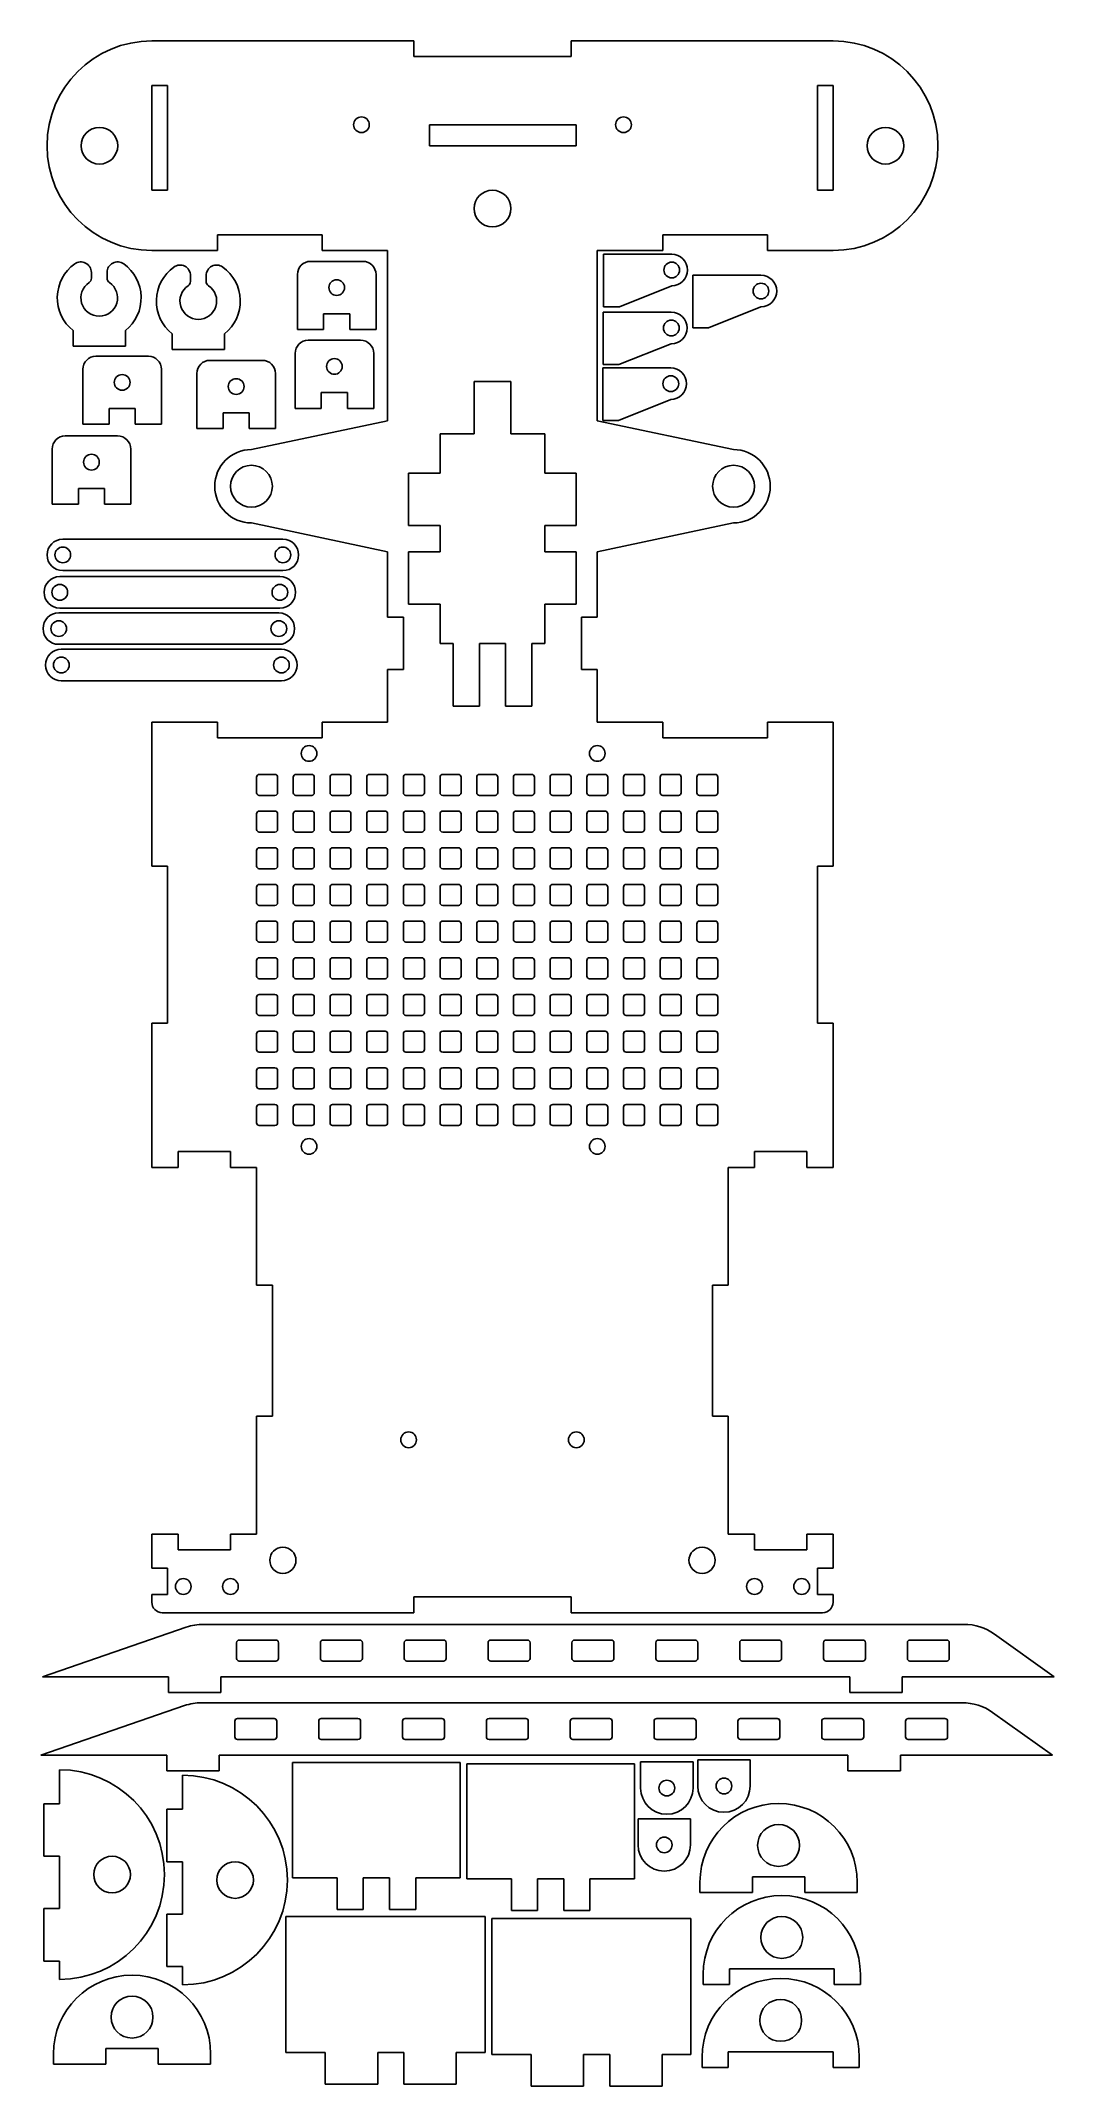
# Model space of a CAD drawing. Extents: x 1 to 195, y 5 to 396.
import ezdxf

# ---------------------------------------------------------------- set-up
doc = ezdxf.new("R2010")
doc.units = 0
doc.layers.get('0').update_dxf_attribs({"linetype": 'CONTINUOUS'})

msp = doc.modelspace()

# ---------------------------------------------------------------- linework, layer by layer
at = {"color": 7, "linetype": 'CONTINUOUS'}
for p, q in [((72.39, 395.67), (22.39, 395.67)), ((72.39, 395.67), (72.39, 392.67)), ((102.39, 392.67), (102.39, 395.67)), ((152.39, 395.67), (102.39, 395.67)), ((72.39, 392.67), (102.39, 392.67)), ((25.39, 387.17), (22.39, 387.17)), ((22.39, 367.17), (22.39, 387.17)), ((25.39, 367.17), (25.39, 387.17)), ((149.39, 387.17), (149.39, 367.17)), ((152.39, 387.17), (149.39, 387.17)), ((152.39, 387.17), (152.39, 367.17)), ((103.39, 379.67), (75.39, 379.67)), ((75.39, 379.67), (75.39, 375.67)), ((103.39, 375.67), (103.39, 379.67)), ((75.39, 375.67), (103.39, 375.67)), ((22.39, 367.17), (25.39, 367.17)), ((149.39, 367.17), (152.39, 367.17)), ((22.39, 355.67), (34.89, 355.67)), ((54.89, 358.67), (34.89, 358.67)), ((34.89, 358.67), (34.89, 355.67)), ((54.89, 355.67), (54.89, 358.67)), ((54.89, 355.67), (67.39, 355.67)), ((67.39, 355.67), (67.39, 323.17)), ((107.39, 323.17), (107.39, 355.67)), ((107.39, 355.67), (119.89, 355.67)), ((139.89, 358.67), (119.89, 358.67)), ((119.89, 358.67), (119.89, 355.67)), ((139.89, 355.67), (139.89, 358.67)), ((139.89, 355.67), (152.39, 355.67)), ((10.85, 351.5), (10.85, 350.37)), ((13.85, 350.37), (13.85, 351.5)), ((62.67, 353.59), (52.67, 353.59)), ((121.6, 354.94), (108.6, 354.94)), ((108.6, 354.94), (108.6, 344.94)), ((29.76, 350.89), (29.76, 349.76)), ((32.76, 349.76), (32.76, 350.89)), ((50.17, 351.09), (50.17, 340.59)), ((65.17, 340.59), (65.17, 351.09)), ((111.6, 344.94), (121.6, 348.94)), ((138.62, 350.93), (125.62, 350.93)), ((125.62, 350.93), (125.62, 340.93)), ((55.17, 343.59), (60.17, 343.59)), ((55.17, 340.59), (55.17, 343.59)), ((60.17, 343.59), (60.17, 340.59)), ((121.52, 343.88), (108.52, 343.88)), ((108.52, 343.88), (108.52, 333.88)), ((108.6, 344.94), (111.6, 344.94)), ((128.62, 340.93), (138.62, 344.93)), ((7.35, 340.38), (7.35, 337.38)), ((17.35, 337.38), (17.35, 340.38)), ((26.26, 339.78), (26.26, 336.78)), ((36.26, 336.78), (36.26, 339.78)), ((50.17, 340.59), (55.17, 340.59)), ((60.17, 340.59), (65.17, 340.59)), ((125.62, 340.93), (128.62, 340.93)), ((7.35, 337.38), (17.35, 337.38)), ((26.26, 336.78), (36.26, 336.78)), ((49.73, 336.04), (49.73, 325.54)), ((62.23, 338.54), (52.23, 338.54)), ((64.73, 325.54), (64.73, 336.04)), ((111.52, 333.88), (121.52, 337.88)), ((9.23, 332.99), (9.23, 322.49)), ((21.73, 335.49), (11.73, 335.49)), ((24.23, 322.49), (24.23, 332.99)), ((30.98, 332.2), (30.98, 321.7)), ((43.48, 334.7), (33.48, 334.7)), ((45.98, 321.7), (45.98, 332.2)), ((121.42, 333.25), (108.42, 333.25)), ((108.42, 333.25), (108.42, 323.25)), ((108.52, 333.88), (111.52, 333.88)), ((54.73, 328.54), (59.73, 328.54)), ((54.73, 325.54), (54.73, 328.54)), ((59.73, 328.54), (59.73, 325.54)), ((90.89, 330.67), (83.89, 330.67)), ((83.89, 330.67), (83.89, 320.67)), ((90.89, 320.67), (90.89, 330.67)), ((14.23, 325.49), (19.23, 325.49)), ((14.23, 322.49), (14.23, 325.49)), ((19.23, 325.49), (19.23, 322.49)), ((35.98, 324.7), (40.98, 324.7)), ((35.98, 321.7), (35.98, 324.7)), ((40.98, 324.7), (40.98, 321.7)), ((49.73, 325.54), (54.73, 325.54)), ((59.73, 325.54), (64.73, 325.54)), ((111.42, 323.25), (121.42, 327.25)), ((15.87, 320.27), (5.87, 320.27)), ((9.23, 322.49), (14.23, 322.49)), ((19.23, 322.49), (24.23, 322.49)), ((30.98, 321.7), (35.98, 321.7)), ((40.98, 321.7), (45.98, 321.7)), ((67.39, 323.17), (41.39, 317.67)), ((83.89, 320.67), (77.39, 320.67)), ((77.39, 320.67), (77.39, 313.17)), ((97.39, 320.67), (90.89, 320.67)), ((97.39, 313.17), (97.39, 320.67)), ((133.39, 317.67), (107.39, 323.17)), ((108.42, 323.25), (111.42, 323.25)), ((3.37, 317.77), (3.37, 307.27)), ((18.37, 307.27), (18.37, 317.77)), ((77.39, 313.17), (71.39, 313.17)), ((71.39, 313.17), (71.39, 303.17)), ((103.39, 313.17), (97.39, 313.17)), ((103.39, 303.17), (103.39, 313.17)), ((8.37, 310.27), (13.37, 310.27)), ((8.37, 307.27), (8.37, 310.27)), ((13.37, 310.27), (13.37, 307.27)), ((3.37, 307.27), (8.37, 307.27)), ((13.37, 307.27), (18.37, 307.27)), ((41.39, 303.67), (67.39, 298.17)), ((71.39, 303.17), (77.39, 303.17)), ((77.39, 303.17), (77.39, 298.17)), ((97.39, 303.17), (103.39, 303.17)), ((97.39, 298.17), (97.39, 303.17)), ((107.39, 298.17), (133.39, 303.67)), ((47.4, 300.57), (5.4, 300.57)), ((67.39, 298.17), (67.39, 285.67)), ((77.39, 298.17), (71.39, 298.17)), ((71.39, 298.17), (71.39, 288.17)), ((103.39, 298.17), (97.39, 298.17)), ((103.39, 288.17), (103.39, 298.17)), ((107.39, 285.67), (107.39, 298.17)), ((46.83, 293.43), (4.83, 293.43)), ((5.4, 294.57), (47.4, 294.57)), ((46.63, 286.5), (4.63, 286.5)), ((4.83, 287.43), (46.83, 287.43)), ((70.39, 285.67), (67.39, 285.67)), ((70.39, 275.67), (70.39, 285.67)), ((71.39, 288.17), (77.39, 288.17)), ((77.39, 288.17), (77.39, 280.67)), ((97.39, 280.67), (97.39, 288.17)), ((97.39, 288.17), (103.39, 288.17)), ((107.39, 285.67), (104.39, 285.67)), ((104.39, 285.67), (104.39, 275.67)), ((4.63, 280.5), (46.63, 280.5)), ((47.12, 279.55), (5.12, 279.55)), ((77.39, 280.67), (79.89, 280.67)), ((79.89, 280.67), (79.89, 268.67)), ((84.89, 268.67), (84.89, 280.67)), ((84.89, 280.67), (89.89, 280.67)), ((89.89, 280.67), (89.89, 268.67)), ((94.89, 268.67), (94.89, 280.67)), ((94.89, 280.67), (97.39, 280.67)), ((5.12, 273.55), (47.12, 273.55)), ((67.39, 275.67), (70.39, 275.67)), ((67.39, 275.67), (67.39, 265.67)), ((104.39, 275.67), (107.39, 275.67)), ((107.39, 265.67), (107.39, 275.67)), ((34.89, 265.67), (22.39, 265.67)), ((22.39, 265.67), (22.39, 238.17)), ((34.89, 265.67), (34.89, 262.67)), ((54.89, 262.67), (54.89, 265.67)), ((67.39, 265.67), (54.89, 265.67)), ((79.89, 268.67), (84.89, 268.67)), ((89.89, 268.67), (94.89, 268.67)), ((119.89, 265.67), (107.39, 265.67)), ((119.89, 265.67), (119.89, 262.67)), ((139.89, 262.67), (139.89, 265.67)), ((152.39, 265.67), (139.89, 265.67)), ((152.39, 238.17), (152.39, 265.67)), ((34.89, 262.67), (54.89, 262.67)), ((119.89, 262.67), (139.89, 262.67)), ((42.39, 255.17), (42.39, 252.17)), ((45.89, 255.67), (42.89, 255.67)), ((46.39, 252.17), (46.39, 255.17)), ((49.39, 255.17), (49.39, 252.17)), ((52.89, 255.67), (49.89, 255.67)), ((53.39, 252.17), (53.39, 255.17)), ((56.39, 255.17), (56.39, 252.17)), ((59.89, 255.67), (56.89, 255.67)), ((60.39, 252.17), (60.39, 255.17)), ((63.39, 255.17), (63.39, 252.17)), ((66.89, 255.67), (63.89, 255.67)), ((67.39, 252.17), (67.39, 255.17)), ((70.39, 255.17), (70.39, 252.17)), ((73.89, 255.67), (70.89, 255.67)), ((74.39, 252.17), (74.39, 255.17)), ((77.39, 255.17), (77.39, 252.17)), ((80.89, 255.67), (77.89, 255.67)), ((81.39, 252.17), (81.39, 255.17)), ((84.39, 255.17), (84.39, 252.17)), ((87.89, 255.67), (84.89, 255.67)), ((88.39, 252.17), (88.39, 255.17)), ((91.39, 255.17), (91.39, 252.17)), ((94.89, 255.67), (91.89, 255.67)), ((95.39, 252.17), (95.39, 255.17)), ((98.39, 255.17), (98.39, 252.17)), ((101.89, 255.67), (98.89, 255.67)), ((102.39, 252.17), (102.39, 255.17)), ((105.39, 255.17), (105.39, 252.17)), ((108.89, 255.67), (105.89, 255.67)), ((109.39, 252.17), (109.39, 255.17)), ((112.39, 255.17), (112.39, 252.17)), ((115.89, 255.67), (112.89, 255.67)), ((116.39, 252.17), (116.39, 255.17)), ((119.39, 255.17), (119.39, 252.17)), ((122.89, 255.67), (119.89, 255.67)), ((123.39, 252.17), (123.39, 255.17)), ((126.39, 255.17), (126.39, 252.17)), ((129.89, 255.67), (126.89, 255.67)), ((130.39, 252.17), (130.39, 255.17)), ((42.89, 251.67), (45.89, 251.67)), ((49.89, 251.67), (52.89, 251.67)), ((56.89, 251.67), (59.89, 251.67)), ((63.89, 251.67), (66.89, 251.67)), ((70.89, 251.67), (73.89, 251.67)), ((77.89, 251.67), (80.89, 251.67)), ((84.89, 251.67), (87.89, 251.67)), ((91.89, 251.67), (94.89, 251.67)), ((98.89, 251.67), (101.89, 251.67)), ((105.89, 251.67), (108.89, 251.67)), ((112.89, 251.67), (115.89, 251.67)), ((119.89, 251.67), (122.89, 251.67)), ((126.89, 251.67), (129.89, 251.67)), ((42.39, 248.17), (42.39, 245.17)), ((45.89, 248.67), (42.89, 248.67)), ((46.39, 245.17), (46.39, 248.17)), ((49.39, 248.17), (49.39, 245.17)), ((52.89, 248.67), (49.89, 248.67)), ((53.39, 245.17), (53.39, 248.17)), ((56.39, 248.17), (56.39, 245.17)), ((59.89, 248.67), (56.89, 248.67)), ((60.39, 245.17), (60.39, 248.17)), ((63.39, 248.17), (63.39, 245.17)), ((66.89, 248.67), (63.89, 248.67)), ((67.39, 245.17), (67.39, 248.17)), ((70.39, 248.17), (70.39, 245.17)), ((73.89, 248.67), (70.89, 248.67)), ((74.39, 245.17), (74.39, 248.17)), ((77.39, 248.17), (77.39, 245.17)), ((80.89, 248.67), (77.89, 248.67)), ((81.39, 245.17), (81.39, 248.17)), ((84.39, 248.17), (84.39, 245.17)), ((87.89, 248.67), (84.89, 248.67)), ((88.39, 245.17), (88.39, 248.17)), ((91.39, 248.17), (91.39, 245.17)), ((94.89, 248.67), (91.89, 248.67)), ((95.39, 245.17), (95.39, 248.17)), ((98.39, 248.17), (98.39, 245.17)), ((101.89, 248.67), (98.89, 248.67)), ((102.39, 245.17), (102.39, 248.17)), ((105.39, 248.17), (105.39, 245.17)), ((108.89, 248.67), (105.89, 248.67)), ((109.39, 245.17), (109.39, 248.17)), ((112.39, 248.17), (112.39, 245.17)), ((115.89, 248.67), (112.89, 248.67)), ((116.39, 245.17), (116.39, 248.17)), ((119.39, 248.17), (119.39, 245.17)), ((122.89, 248.67), (119.89, 248.67)), ((123.39, 245.17), (123.39, 248.17)), ((126.39, 248.17), (126.39, 245.17)), ((129.89, 248.67), (126.89, 248.67)), ((130.39, 245.17), (130.39, 248.17)), ((42.89, 244.67), (45.89, 244.67)), ((49.89, 244.67), (52.89, 244.67)), ((56.89, 244.67), (59.89, 244.67)), ((63.89, 244.67), (66.89, 244.67)), ((70.89, 244.67), (73.89, 244.67)), ((77.89, 244.67), (80.89, 244.67)), ((84.89, 244.67), (87.89, 244.67)), ((91.89, 244.67), (94.89, 244.67)), ((98.89, 244.67), (101.89, 244.67)), ((105.89, 244.67), (108.89, 244.67)), ((112.89, 244.67), (115.89, 244.67)), ((119.89, 244.67), (122.89, 244.67)), ((126.89, 244.67), (129.89, 244.67)), ((25.39, 238.17), (22.39, 238.17)), ((25.39, 208.17), (25.39, 238.17)), ((42.39, 241.17), (42.39, 238.17)), ((45.89, 241.67), (42.89, 241.67)), ((46.39, 238.17), (46.39, 241.17)), ((49.39, 241.17), (49.39, 238.17)), ((52.89, 241.67), (49.89, 241.67)), ((53.39, 238.17), (53.39, 241.17)), ((56.39, 241.17), (56.39, 238.17)), ((59.89, 241.67), (56.89, 241.67)), ((60.39, 238.17), (60.39, 241.17)), ((63.39, 241.17), (63.39, 238.17)), ((66.89, 241.67), (63.89, 241.67)), ((67.39, 238.17), (67.39, 241.17)), ((70.39, 241.17), (70.39, 238.17)), ((73.89, 241.67), (70.89, 241.67)), ((74.39, 238.17), (74.39, 241.17)), ((77.39, 241.17), (77.39, 238.17)), ((80.89, 241.67), (77.89, 241.67)), ((81.39, 238.17), (81.39, 241.17)), ((84.39, 241.17), (84.39, 238.17)), ((87.89, 241.67), (84.89, 241.67)), ((88.39, 238.17), (88.39, 241.17)), ((91.39, 241.17), (91.39, 238.17)), ((94.89, 241.67), (91.89, 241.67)), ((95.39, 238.17), (95.39, 241.17)), ((98.39, 241.17), (98.39, 238.17)), ((101.89, 241.67), (98.89, 241.67)), ((102.39, 238.17), (102.39, 241.17)), ((105.39, 241.17), (105.39, 238.17)), ((108.89, 241.67), (105.89, 241.67)), ((109.39, 238.17), (109.39, 241.17)), ((112.39, 241.17), (112.39, 238.17)), ((115.89, 241.67), (112.89, 241.67)), ((116.39, 238.17), (116.39, 241.17)), ((119.39, 241.17), (119.39, 238.17)), ((122.89, 241.67), (119.89, 241.67)), ((123.39, 238.17), (123.39, 241.17)), ((126.39, 241.17), (126.39, 238.17)), ((129.89, 241.67), (126.89, 241.67)), ((130.39, 238.17), (130.39, 241.17)), ((152.39, 238.17), (149.39, 238.17)), ((149.39, 238.17), (149.39, 208.17)), ((42.89, 237.67), (45.89, 237.67)), ((45.89, 234.67), (42.89, 234.67)), ((49.89, 237.67), (52.89, 237.67)), ((52.89, 234.67), (49.89, 234.67)), ((56.89, 237.67), (59.89, 237.67)), ((59.89, 234.67), (56.89, 234.67)), ((63.89, 237.67), (66.89, 237.67)), ((66.89, 234.67), (63.89, 234.67)), ((70.89, 237.67), (73.89, 237.67)), ((73.89, 234.67), (70.89, 234.67)), ((77.89, 237.67), (80.89, 237.67)), ((80.89, 234.67), (77.89, 234.67)), ((84.89, 237.67), (87.89, 237.67)), ((87.89, 234.67), (84.89, 234.67)), ((91.89, 237.67), (94.89, 237.67)), ((94.89, 234.67), (91.89, 234.67)), ((98.89, 237.67), (101.89, 237.67)), ((101.89, 234.67), (98.89, 234.67)), ((105.89, 237.67), (108.89, 237.67)), ((108.89, 234.67), (105.89, 234.67)), ((112.89, 237.67), (115.89, 237.67)), ((115.89, 234.67), (112.89, 234.67)), ((119.89, 237.67), (122.89, 237.67)), ((122.89, 234.67), (119.89, 234.67)), ((126.89, 237.67), (129.89, 237.67)), ((129.89, 234.67), (126.89, 234.67)), ((42.39, 234.17), (42.39, 231.17)), ((42.89, 230.67), (45.89, 230.67)), ((46.39, 231.17), (46.39, 234.17)), ((49.39, 234.17), (49.39, 231.17)), ((49.89, 230.67), (52.89, 230.67)), ((53.39, 231.17), (53.39, 234.17)), ((56.39, 234.17), (56.39, 231.17)), ((56.89, 230.67), (59.89, 230.67)), ((60.39, 231.17), (60.39, 234.17)), ((63.39, 234.17), (63.39, 231.17)), ((63.89, 230.67), (66.89, 230.67)), ((67.39, 231.17), (67.39, 234.17)), ((70.39, 234.17), (70.39, 231.17)), ((70.89, 230.67), (73.89, 230.67)), ((74.39, 231.17), (74.39, 234.17)), ((77.39, 234.17), (77.39, 231.17)), ((77.89, 230.67), (80.89, 230.67)), ((81.39, 231.17), (81.39, 234.17)), ((84.39, 234.17), (84.39, 231.17)), ((84.89, 230.67), (87.89, 230.67)), ((88.39, 231.17), (88.39, 234.17)), ((91.39, 234.17), (91.39, 231.17)), ((91.89, 230.67), (94.89, 230.67)), ((95.39, 231.17), (95.39, 234.17)), ((98.39, 234.17), (98.39, 231.17)), ((98.89, 230.67), (101.89, 230.67)), ((102.39, 231.17), (102.39, 234.17)), ((105.39, 234.17), (105.39, 231.17)), ((105.89, 230.67), (108.89, 230.67)), ((109.39, 231.17), (109.39, 234.17)), ((112.39, 234.17), (112.39, 231.17)), ((112.89, 230.67), (115.89, 230.67)), ((116.39, 231.17), (116.39, 234.17)), ((119.39, 234.17), (119.39, 231.17)), ((119.89, 230.67), (122.89, 230.67)), ((123.39, 231.17), (123.39, 234.17)), ((126.39, 234.17), (126.39, 231.17)), ((126.89, 230.67), (129.89, 230.67)), ((130.39, 231.17), (130.39, 234.17)), ((42.39, 227.17), (42.39, 224.17)), ((45.89, 227.67), (42.89, 227.67)), ((46.39, 224.17), (46.39, 227.17)), ((49.39, 227.17), (49.39, 224.17)), ((52.89, 227.67), (49.89, 227.67)), ((53.39, 224.17), (53.39, 227.17)), ((56.39, 227.17), (56.39, 224.17)), ((59.89, 227.67), (56.89, 227.67)), ((60.39, 224.17), (60.39, 227.17)), ((63.39, 227.17), (63.39, 224.17)), ((66.89, 227.67), (63.89, 227.67)), ((67.39, 224.17), (67.39, 227.17)), ((70.39, 227.17), (70.39, 224.17)), ((73.89, 227.67), (70.89, 227.67)), ((74.39, 224.17), (74.39, 227.17)), ((77.39, 227.17), (77.39, 224.17)), ((80.89, 227.67), (77.89, 227.67)), ((81.39, 224.17), (81.39, 227.17)), ((84.39, 227.17), (84.39, 224.17)), ((87.89, 227.67), (84.89, 227.67)), ((88.39, 224.17), (88.39, 227.17)), ((91.39, 227.17), (91.39, 224.17)), ((94.89, 227.67), (91.89, 227.67)), ((95.39, 224.17), (95.39, 227.17)), ((98.39, 227.17), (98.39, 224.17)), ((101.89, 227.67), (98.89, 227.67)), ((102.39, 224.17), (102.39, 227.17)), ((105.39, 227.17), (105.39, 224.17)), ((108.89, 227.67), (105.89, 227.67)), ((109.39, 224.17), (109.39, 227.17)), ((112.39, 227.17), (112.39, 224.17)), ((115.89, 227.67), (112.89, 227.67)), ((116.39, 224.17), (116.39, 227.17)), ((119.39, 227.17), (119.39, 224.17)), ((122.89, 227.67), (119.89, 227.67)), ((123.39, 224.17), (123.39, 227.17)), ((126.39, 227.17), (126.39, 224.17)), ((129.89, 227.67), (126.89, 227.67)), ((130.39, 224.17), (130.39, 227.17)), ((42.89, 223.67), (45.89, 223.67)), ((49.89, 223.67), (52.89, 223.67)), ((56.89, 223.67), (59.89, 223.67)), ((63.89, 223.67), (66.89, 223.67)), ((70.89, 223.67), (73.89, 223.67)), ((77.89, 223.67), (80.89, 223.67)), ((84.89, 223.67), (87.89, 223.67)), ((91.89, 223.67), (94.89, 223.67)), ((98.89, 223.67), (101.89, 223.67)), ((105.89, 223.67), (108.89, 223.67)), ((112.89, 223.67), (115.89, 223.67)), ((119.89, 223.67), (122.89, 223.67)), ((126.89, 223.67), (129.89, 223.67)), ((42.39, 220.17), (42.39, 217.17)), ((45.89, 220.67), (42.89, 220.67)), ((46.39, 217.17), (46.39, 220.17)), ((49.39, 220.17), (49.39, 217.17)), ((52.89, 220.67), (49.89, 220.67)), ((53.39, 217.17), (53.39, 220.17)), ((56.39, 220.17), (56.39, 217.17)), ((59.89, 220.67), (56.89, 220.67)), ((60.39, 217.17), (60.39, 220.17)), ((63.39, 220.17), (63.39, 217.17)), ((66.89, 220.67), (63.89, 220.67)), ((67.39, 217.17), (67.39, 220.17)), ((70.39, 220.17), (70.39, 217.17)), ((73.89, 220.67), (70.89, 220.67)), ((74.39, 217.17), (74.39, 220.17)), ((77.39, 220.17), (77.39, 217.17)), ((80.89, 220.67), (77.89, 220.67)), ((81.39, 217.17), (81.39, 220.17)), ((84.39, 220.17), (84.39, 217.17)), ((87.89, 220.67), (84.89, 220.67)), ((88.39, 217.17), (88.39, 220.17)), ((91.39, 220.17), (91.39, 217.17)), ((94.89, 220.67), (91.89, 220.67)), ((95.39, 217.17), (95.39, 220.17)), ((98.39, 220.17), (98.39, 217.17)), ((101.89, 220.67), (98.89, 220.67)), ((102.39, 217.17), (102.39, 220.17)), ((105.39, 220.17), (105.39, 217.17)), ((108.89, 220.67), (105.89, 220.67)), ((109.39, 217.17), (109.39, 220.17)), ((112.39, 220.17), (112.39, 217.17)), ((115.89, 220.67), (112.89, 220.67)), ((116.39, 217.17), (116.39, 220.17)), ((119.39, 220.17), (119.39, 217.17)), ((122.89, 220.67), (119.89, 220.67)), ((123.39, 217.17), (123.39, 220.17)), ((126.39, 220.17), (126.39, 217.17)), ((129.89, 220.67), (126.89, 220.67)), ((130.39, 217.17), (130.39, 220.17)), ((42.89, 216.67), (45.89, 216.67)), ((49.89, 216.67), (52.89, 216.67)), ((56.89, 216.67), (59.89, 216.67)), ((63.89, 216.67), (66.89, 216.67)), ((70.89, 216.67), (73.89, 216.67)), ((77.89, 216.67), (80.89, 216.67)), ((84.89, 216.67), (87.89, 216.67)), ((91.89, 216.67), (94.89, 216.67)), ((98.89, 216.67), (101.89, 216.67)), ((105.89, 216.67), (108.89, 216.67)), ((112.89, 216.67), (115.89, 216.67)), ((119.89, 216.67), (122.89, 216.67)), ((126.89, 216.67), (129.89, 216.67)), ((42.39, 213.17), (42.39, 210.17)), ((45.89, 213.67), (42.89, 213.67)), ((46.39, 210.17), (46.39, 213.17)), ((49.39, 213.17), (49.39, 210.17)), ((52.89, 213.67), (49.89, 213.67)), ((53.39, 210.17), (53.39, 213.17)), ((56.39, 213.17), (56.39, 210.17)), ((59.89, 213.67), (56.89, 213.67)), ((60.39, 210.17), (60.39, 213.17)), ((63.39, 213.17), (63.39, 210.17)), ((66.89, 213.67), (63.89, 213.67)), ((67.39, 210.17), (67.39, 213.17)), ((70.39, 213.17), (70.39, 210.17)), ((73.89, 213.67), (70.89, 213.67)), ((74.39, 210.17), (74.39, 213.17)), ((77.39, 213.17), (77.39, 210.17)), ((80.89, 213.67), (77.89, 213.67)), ((81.39, 210.17), (81.39, 213.17)), ((84.39, 213.17), (84.39, 210.17)), ((87.89, 213.67), (84.89, 213.67)), ((88.39, 210.17), (88.39, 213.17)), ((91.39, 213.17), (91.39, 210.17)), ((94.89, 213.67), (91.89, 213.67)), ((95.39, 210.17), (95.39, 213.17)), ((98.39, 213.17), (98.39, 210.17)), ((101.89, 213.67), (98.89, 213.67)), ((102.39, 210.17), (102.39, 213.17)), ((105.39, 213.17), (105.39, 210.17)), ((108.89, 213.67), (105.89, 213.67)), ((109.39, 210.17), (109.39, 213.17)), ((112.39, 213.17), (112.39, 210.17)), ((115.89, 213.67), (112.89, 213.67)), ((116.39, 210.17), (116.39, 213.17)), ((119.39, 213.17), (119.39, 210.17)), ((122.89, 213.67), (119.89, 213.67)), ((123.39, 210.17), (123.39, 213.17)), ((126.39, 213.17), (126.39, 210.17)), ((129.89, 213.67), (126.89, 213.67)), ((130.39, 210.17), (130.39, 213.17)), ((22.39, 208.17), (25.39, 208.17)), ((22.39, 208.17), (22.39, 180.67)), ((42.89, 209.67), (45.89, 209.67)), ((49.89, 209.67), (52.89, 209.67)), ((56.89, 209.67), (59.89, 209.67)), ((63.89, 209.67), (66.89, 209.67)), ((70.89, 209.67), (73.89, 209.67)), ((77.89, 209.67), (80.89, 209.67)), ((84.89, 209.67), (87.89, 209.67)), ((91.89, 209.67), (94.89, 209.67)), ((98.89, 209.67), (101.89, 209.67)), ((105.89, 209.67), (108.89, 209.67)), ((112.89, 209.67), (115.89, 209.67)), ((119.89, 209.67), (122.89, 209.67)), ((126.89, 209.67), (129.89, 209.67)), ((149.39, 208.17), (152.39, 208.17)), ((152.39, 180.67), (152.39, 208.17)), ((42.39, 206.17), (42.39, 203.17)), ((45.89, 206.67), (42.89, 206.67)), ((46.39, 203.17), (46.39, 206.17)), ((49.39, 206.17), (49.39, 203.17)), ((52.89, 206.67), (49.89, 206.67)), ((53.39, 203.17), (53.39, 206.17)), ((56.39, 206.17), (56.39, 203.17)), ((59.89, 206.67), (56.89, 206.67)), ((60.39, 203.17), (60.39, 206.17)), ((63.39, 206.17), (63.39, 203.17)), ((66.89, 206.67), (63.89, 206.67)), ((67.39, 203.17), (67.39, 206.17)), ((70.39, 206.17), (70.39, 203.17)), ((73.89, 206.67), (70.89, 206.67)), ((74.39, 203.17), (74.39, 206.17)), ((77.39, 206.17), (77.39, 203.17)), ((80.89, 206.67), (77.89, 206.67)), ((81.39, 203.17), (81.39, 206.17)), ((84.39, 206.17), (84.39, 203.17)), ((87.89, 206.67), (84.89, 206.67)), ((88.39, 203.17), (88.39, 206.17)), ((91.39, 206.17), (91.39, 203.17)), ((94.89, 206.67), (91.89, 206.67)), ((95.39, 203.17), (95.39, 206.17)), ((98.39, 206.17), (98.39, 203.17)), ((101.89, 206.67), (98.89, 206.67)), ((102.39, 203.17), (102.39, 206.17)), ((105.39, 206.17), (105.39, 203.17)), ((108.89, 206.67), (105.89, 206.67)), ((109.39, 203.17), (109.39, 206.17)), ((112.39, 206.17), (112.39, 203.17)), ((115.89, 206.67), (112.89, 206.67)), ((116.39, 203.17), (116.39, 206.17)), ((119.39, 206.17), (119.39, 203.17)), ((122.89, 206.67), (119.89, 206.67)), ((123.39, 203.17), (123.39, 206.17)), ((126.39, 206.17), (126.39, 203.17)), ((129.89, 206.67), (126.89, 206.67)), ((130.39, 203.17), (130.39, 206.17)), ((42.39, 199.17), (42.39, 196.17)), ((42.89, 202.67), (45.89, 202.67)), ((45.89, 199.67), (42.89, 199.67)), ((46.39, 196.17), (46.39, 199.17)), ((49.39, 199.17), (49.39, 196.17)), ((49.89, 202.67), (52.89, 202.67)), ((52.89, 199.67), (49.89, 199.67)), ((53.39, 196.17), (53.39, 199.17)), ((56.39, 199.17), (56.39, 196.17)), ((56.89, 202.67), (59.89, 202.67)), ((59.89, 199.67), (56.89, 199.67)), ((60.39, 196.17), (60.39, 199.17)), ((63.39, 199.17), (63.39, 196.17)), ((63.89, 202.67), (66.89, 202.67)), ((66.89, 199.67), (63.89, 199.67)), ((67.39, 196.17), (67.39, 199.17)), ((70.39, 199.17), (70.39, 196.17)), ((70.89, 202.67), (73.89, 202.67)), ((73.89, 199.67), (70.89, 199.67)), ((74.39, 196.17), (74.39, 199.17)), ((77.39, 199.17), (77.39, 196.17)), ((77.89, 202.67), (80.89, 202.67)), ((80.89, 199.67), (77.89, 199.67)), ((81.39, 196.17), (81.39, 199.17)), ((84.39, 199.17), (84.39, 196.17)), ((84.89, 202.67), (87.89, 202.67)), ((87.89, 199.67), (84.89, 199.67)), ((88.39, 196.17), (88.39, 199.17)), ((91.39, 199.17), (91.39, 196.17)), ((91.89, 202.67), (94.89, 202.67)), ((94.89, 199.67), (91.89, 199.67)), ((95.39, 196.17), (95.39, 199.17)), ((98.39, 199.17), (98.39, 196.17)), ((98.89, 202.67), (101.89, 202.67)), ((101.89, 199.67), (98.89, 199.67)), ((102.39, 196.17), (102.39, 199.17)), ((105.39, 199.17), (105.39, 196.17)), ((105.89, 202.67), (108.89, 202.67)), ((108.89, 199.67), (105.89, 199.67)), ((109.39, 196.17), (109.39, 199.17)), ((112.39, 199.17), (112.39, 196.17)), ((112.89, 202.67), (115.89, 202.67)), ((115.89, 199.67), (112.89, 199.67)), ((116.39, 196.17), (116.39, 199.17)), ((119.39, 199.17), (119.39, 196.17)), ((119.89, 202.67), (122.89, 202.67)), ((122.89, 199.67), (119.89, 199.67)), ((123.39, 196.17), (123.39, 199.17)), ((126.39, 199.17), (126.39, 196.17)), ((126.89, 202.67), (129.89, 202.67)), ((129.89, 199.67), (126.89, 199.67)), ((130.39, 196.17), (130.39, 199.17)), ((42.89, 195.67), (45.89, 195.67)), ((49.89, 195.67), (52.89, 195.67)), ((56.89, 195.67), (59.89, 195.67)), ((63.89, 195.67), (66.89, 195.67)), ((70.89, 195.67), (73.89, 195.67)), ((77.89, 195.67), (80.89, 195.67)), ((84.89, 195.67), (87.89, 195.67)), ((91.89, 195.67), (94.89, 195.67)), ((98.89, 195.67), (101.89, 195.67)), ((105.89, 195.67), (108.89, 195.67)), ((112.89, 195.67), (115.89, 195.67)), ((119.89, 195.67), (122.89, 195.67)), ((126.89, 195.67), (129.89, 195.67)), ((42.39, 192.17), (42.39, 189.17)), ((45.89, 192.67), (42.89, 192.67)), ((46.39, 189.17), (46.39, 192.17)), ((49.39, 192.17), (49.39, 189.17)), ((52.89, 192.67), (49.89, 192.67)), ((53.39, 189.17), (53.39, 192.17)), ((56.39, 192.17), (56.39, 189.17)), ((59.89, 192.67), (56.89, 192.67)), ((60.39, 189.17), (60.39, 192.17)), ((63.39, 192.17), (63.39, 189.17)), ((66.89, 192.67), (63.89, 192.67)), ((67.39, 189.17), (67.39, 192.17)), ((70.39, 192.17), (70.39, 189.17)), ((73.89, 192.67), (70.89, 192.67)), ((74.39, 189.17), (74.39, 192.17)), ((77.39, 192.17), (77.39, 189.17)), ((80.89, 192.67), (77.89, 192.67)), ((81.39, 189.17), (81.39, 192.17)), ((84.39, 192.17), (84.39, 189.17)), ((87.89, 192.67), (84.89, 192.67)), ((88.39, 189.17), (88.39, 192.17)), ((91.39, 192.17), (91.39, 189.17)), ((94.89, 192.67), (91.89, 192.67)), ((95.39, 189.17), (95.39, 192.17)), ((98.39, 192.17), (98.39, 189.17)), ((101.89, 192.67), (98.89, 192.67)), ((102.39, 189.17), (102.39, 192.17)), ((105.39, 192.17), (105.39, 189.17)), ((108.89, 192.67), (105.89, 192.67)), ((109.39, 189.17), (109.39, 192.17)), ((112.39, 192.17), (112.39, 189.17)), ((115.89, 192.67), (112.89, 192.67)), ((116.39, 189.17), (116.39, 192.17)), ((119.39, 192.17), (119.39, 189.17)), ((122.89, 192.67), (119.89, 192.67)), ((123.39, 189.17), (123.39, 192.17)), ((126.39, 192.17), (126.39, 189.17)), ((129.89, 192.67), (126.89, 192.67)), ((130.39, 189.17), (130.39, 192.17)), ((42.89, 188.67), (45.89, 188.67)), ((49.89, 188.67), (52.89, 188.67)), ((56.89, 188.67), (59.89, 188.67)), ((63.89, 188.67), (66.89, 188.67)), ((70.89, 188.67), (73.89, 188.67)), ((77.89, 188.67), (80.89, 188.67)), ((84.89, 188.67), (87.89, 188.67)), ((91.89, 188.67), (94.89, 188.67)), ((98.89, 188.67), (101.89, 188.67)), ((105.89, 188.67), (108.89, 188.67)), ((112.89, 188.67), (115.89, 188.67)), ((119.89, 188.67), (122.89, 188.67)), ((126.89, 188.67), (129.89, 188.67)), ((37.39, 183.67), (27.39, 183.67)), ((27.39, 183.67), (27.39, 180.67)), ((37.39, 180.67), (37.39, 183.67)), ((147.39, 183.67), (137.39, 183.67)), ((137.39, 183.67), (137.39, 180.67)), ((147.39, 180.67), (147.39, 183.67)), ((22.39, 180.67), (27.39, 180.67)), ((37.39, 180.67), (42.39, 180.67)), ((42.39, 180.67), (42.39, 158.17)), ((132.39, 158.17), (132.39, 180.67)), ((132.39, 180.67), (137.39, 180.67)), ((147.39, 180.67), (152.39, 180.67)), ((45.39, 158.17), (42.39, 158.17)), ((45.39, 133.17), (45.39, 158.17)), ((132.39, 158.17), (129.39, 158.17)), ((129.39, 158.17), (129.39, 133.17)), ((42.39, 133.17), (45.39, 133.17)), ((42.39, 133.17), (42.39, 110.67)), ((129.39, 133.17), (132.39, 133.17)), ((132.39, 110.67), (132.39, 133.17)), ((27.39, 110.67), (22.39, 110.67)), ((22.39, 110.67), (22.39, 104.17)), ((27.39, 110.67), (27.39, 107.67)), ((37.39, 107.67), (37.39, 110.67)), ((42.39, 110.67), (37.39, 110.67)), ((137.39, 110.67), (132.39, 110.67)), ((137.39, 110.67), (137.39, 107.67)), ((147.39, 107.67), (147.39, 110.67)), ((152.39, 110.67), (147.39, 110.67)), ((152.39, 104.17), (152.39, 110.67)), ((27.39, 107.67), (37.39, 107.67)), ((137.39, 107.67), (147.39, 107.67)), ((25.39, 104.17), (22.39, 104.17)), ((25.39, 99.17), (25.39, 104.17)), ((152.39, 104.17), (149.39, 104.17)), ((149.39, 104.17), (149.39, 99.17)), ((22.39, 99.17), (25.39, 99.17)), ((22.39, 99.17), (22.39, 97.67)), ((102.39, 98.67), (72.39, 98.67)), ((72.39, 98.67), (72.39, 95.67)), ((102.39, 95.67), (102.39, 98.67)), ((149.39, 99.17), (152.39, 99.17)), ((152.39, 97.67), (152.39, 99.17)), ((24.39, 95.67), (72.39, 95.67)), ((102.39, 95.67), (150.39, 95.67)), ((28.97, 92.9), (1.56, 83.45)), ((177.35, 93.45), (32.23, 93.45)), ((38.56, 89.95), (38.56, 86.95)), ((46.06, 90.45), (39.06, 90.45)), ((46.56, 86.95), (46.56, 89.95)), ((54.56, 89.95), (54.56, 86.95)), ((62.06, 90.45), (55.06, 90.45)), ((62.56, 86.95), (62.56, 89.95)), ((70.56, 89.95), (70.56, 86.95)), ((78.06, 90.45), (71.06, 90.45)), ((78.56, 86.95), (78.56, 89.95)), ((86.56, 89.95), (86.56, 86.95)), ((94.06, 90.45), (87.06, 90.45)), ((94.56, 86.95), (94.56, 89.95)), ((102.56, 89.95), (102.56, 86.95)), ((110.06, 90.45), (103.06, 90.45)), ((110.56, 86.95), (110.56, 89.95)), ((118.56, 89.95), (118.56, 86.95)), ((126.06, 90.45), (119.06, 90.45)), ((126.56, 86.95), (126.56, 89.95)), ((134.56, 89.95), (134.56, 86.95)), ((142.06, 90.45), (135.06, 90.45)), ((142.56, 86.95), (142.56, 89.95)), ((150.56, 89.95), (150.56, 86.95)), ((158.06, 90.45), (151.06, 90.45)), ((158.56, 86.95), (158.56, 89.95)), ((166.56, 89.95), (166.56, 86.95)), ((174.06, 90.45), (167.06, 90.45)), ((174.56, 86.95), (174.56, 89.95)), ((194.56, 83.45), (183.16, 91.59)), ((39.06, 86.45), (46.06, 86.45)), ((55.06, 86.45), (62.06, 86.45)), ((71.06, 86.45), (78.06, 86.45)), ((87.06, 86.45), (94.06, 86.45)), ((103.06, 86.45), (110.06, 86.45)), ((119.06, 86.45), (126.06, 86.45)), ((135.06, 86.45), (142.06, 86.45)), ((151.06, 86.45), (158.06, 86.45)), ((167.06, 86.45), (174.06, 86.45)), ((1.56, 83.45), (25.56, 83.45)), ((25.56, 83.45), (25.56, 80.45)), ((35.56, 83.45), (155.56, 83.45)), ((35.56, 80.45), (35.56, 83.45)), ((155.56, 83.45), (155.56, 80.45)), ((165.56, 83.45), (194.56, 83.45)), ((165.56, 80.45), (165.56, 83.45)), ((25.56, 80.45), (35.56, 80.45)), ((177.02, 78.48), (31.9, 78.48)), ((155.56, 80.45), (165.56, 80.45)), ((28.64, 77.93), (1.23, 68.48)), ((38.23, 74.98), (38.23, 71.98)), ((45.73, 75.48), (38.73, 75.48)), ((46.23, 71.98), (46.23, 74.98)), ((54.23, 74.98), (54.23, 71.98)), ((61.73, 75.48), (54.73, 75.48)), ((62.23, 71.98), (62.23, 74.98)), ((70.23, 74.98), (70.23, 71.98)), ((77.73, 75.48), (70.73, 75.48)), ((78.23, 71.98), (78.23, 74.98)), ((86.23, 74.98), (86.23, 71.98)), ((93.73, 75.48), (86.73, 75.48)), ((94.23, 71.98), (94.23, 74.98)), ((102.23, 74.98), (102.23, 71.98)), ((109.73, 75.48), (102.73, 75.48)), ((110.23, 71.98), (110.23, 74.98)), ((118.23, 74.98), (118.23, 71.98)), ((125.73, 75.48), (118.73, 75.48)), ((126.23, 71.98), (126.23, 74.98)), ((134.23, 74.98), (134.23, 71.98)), ((141.73, 75.48), (134.73, 75.48)), ((142.23, 71.98), (142.23, 74.98)), ((150.23, 74.98), (150.23, 71.98)), ((157.73, 75.48), (150.73, 75.48)), ((158.23, 71.98), (158.23, 74.98)), ((166.23, 74.98), (166.23, 71.98)), ((173.73, 75.48), (166.73, 75.48)), ((174.23, 71.98), (174.23, 74.98)), ((194.23, 68.48), (182.83, 76.62)), ((38.73, 71.48), (45.73, 71.48)), ((54.73, 71.48), (61.73, 71.48)), ((70.73, 71.48), (77.73, 71.48)), ((86.73, 71.48), (93.73, 71.48)), ((102.73, 71.48), (109.73, 71.48)), ((118.73, 71.48), (125.73, 71.48)), ((134.73, 71.48), (141.73, 71.48)), ((150.73, 71.48), (157.73, 71.48)), ((166.73, 71.48), (173.73, 71.48)), ((1.23, 68.48), (25.23, 68.48)), ((25.23, 68.48), (25.23, 65.48)), ((35.23, 68.48), (155.23, 68.48)), ((35.23, 65.48), (35.23, 68.48)), ((81.24, 67.05), (49.24, 67.05)), ((49.24, 67.05), (49.24, 45.05)), ((81.24, 45.05), (81.24, 67.05)), ((114.5, 66.85), (82.5, 66.85)), ((82.5, 66.85), (82.5, 44.85)), ((114.5, 44.85), (114.5, 66.85)), ((115.66, 67.2), (115.66, 62.2)), ((125.66, 67.2), (115.66, 67.2)), ((125.66, 62.2), (125.66, 67.2)), ((126.56, 67.59), (126.56, 62.59)), ((136.56, 67.59), (126.56, 67.59)), ((136.56, 62.59), (136.56, 67.59)), ((155.23, 68.48), (155.23, 65.48)), ((165.23, 68.48), (194.23, 68.48)), ((165.23, 65.48), (165.23, 68.48)), ((4.8, 65.69), (4.8, 59.19)), ((25.23, 65.48), (35.23, 65.48)), ((28.27, 64.65), (28.27, 58.15)), ((155.23, 65.48), (165.23, 65.48)), ((1.8, 59.19), (1.8, 49.19)), ((4.8, 59.19), (1.8, 59.19)), ((25.27, 58.15), (25.27, 48.15)), ((28.27, 58.15), (25.27, 58.15)), ((115.17, 56.35), (115.17, 51.35)), ((125.17, 56.35), (115.17, 56.35)), ((125.17, 51.35), (125.17, 56.35)), ((1.8, 49.19), (4.8, 49.19)), ((4.8, 49.19), (4.8, 39.19)), ((25.27, 48.15), (28.27, 48.15)), ((28.27, 48.15), (28.27, 38.15)), ((49.24, 45.05), (57.74, 45.05)), ((57.74, 45.05), (57.74, 39.05)), ((62.74, 45.05), (67.74, 45.05)), ((62.74, 39.05), (62.74, 45.05)), ((67.74, 45.05), (67.74, 39.05)), ((72.74, 45.05), (81.24, 45.05)), ((72.74, 39.05), (72.74, 45.05)), ((82.5, 44.85), (91, 44.85)), ((91, 44.85), (91, 38.85)), ((96, 44.85), (101, 44.85)), ((96, 38.85), (96, 44.85)), ((101, 44.85), (101, 38.85)), ((106, 44.85), (114.5, 44.85)), ((106, 38.85), (106, 44.85)), ((126.99, 44.26), (126.99, 42.26)), ((136.99, 45.26), (146.99, 45.26)), ((136.99, 42.26), (136.99, 45.26)), ((146.99, 45.26), (146.99, 42.26)), ((156.99, 42.26), (156.99, 44.26)), ((1.8, 39.19), (1.8, 29.19)), ((4.8, 39.19), (1.8, 39.19)), ((57.74, 39.05), (62.74, 39.05)), ((67.74, 39.05), (72.74, 39.05)), ((126.99, 42.26), (136.99, 42.26)), ((146.99, 42.26), (156.99, 42.26)), ((25.27, 38.15), (25.27, 28.15)), ((28.27, 38.15), (25.27, 38.15)), ((47.99, 37.71), (47.99, 11.71)), ((85.99, 37.71), (47.99, 37.71)), ((85.99, 11.71), (85.99, 37.71)), ((87.27, 37.32), (87.27, 11.32)), ((125.27, 37.32), (87.27, 37.32)), ((91, 38.85), (96, 38.85)), ((101, 38.85), (106, 38.85)), ((125.27, 11.32), (125.27, 37.32)), ((1.8, 29.19), (4.8, 29.19)), ((4.8, 29.19), (4.8, 25.69)), ((25.27, 28.15), (28.27, 28.15)), ((28.27, 28.15), (28.27, 24.65)), ((132.59, 27.69), (152.59, 27.69)), ((132.59, 24.69), (132.59, 27.69)), ((152.59, 27.69), (152.59, 24.69)), ((127.59, 26.69), (127.59, 24.69)), ((127.59, 24.69), (132.59, 24.69)), ((152.59, 24.69), (157.59, 24.69)), ((157.59, 24.69), (157.59, 26.69)), ((13.61, 12.48), (23.61, 12.48)), ((13.61, 9.48), (13.61, 12.48)), ((23.61, 12.48), (23.61, 9.48)), ((47.99, 11.71), (55.49, 11.71)), ((55.49, 11.71), (55.49, 5.71)), ((65.49, 11.71), (70.49, 11.71)), ((65.49, 5.71), (65.49, 11.71)), ((70.49, 11.71), (70.49, 5.71)), ((80.49, 11.71), (85.99, 11.71)), ((80.49, 5.71), (80.49, 11.71)), ((132.39, 11.86), (152.39, 11.86)), ((132.39, 8.86), (132.39, 11.86)), ((152.39, 11.86), (152.39, 8.86)), ((3.61, 11.48), (3.61, 9.48)), ((3.61, 9.48), (13.61, 9.48)), ((23.61, 9.48), (33.61, 9.48)), ((33.61, 9.48), (33.61, 11.48)), ((87.27, 11.32), (94.77, 11.32)), ((94.77, 11.32), (94.77, 5.32)), ((104.77, 11.32), (109.77, 11.32)), ((104.77, 5.32), (104.77, 11.32)), ((109.77, 11.32), (109.77, 5.32)), ((119.77, 11.32), (125.27, 11.32)), ((119.77, 5.32), (119.77, 11.32)), ((127.39, 10.86), (127.39, 8.86)), ((127.39, 8.86), (132.39, 8.86)), ((152.39, 8.86), (157.39, 8.86)), ((157.39, 8.86), (157.39, 10.86)), ((55.49, 5.71), (65.49, 5.71)), ((70.49, 5.71), (80.49, 5.71)), ((94.77, 5.32), (104.77, 5.32)), ((109.77, 5.32), (119.77, 5.32))]:
    msp.add_line(p, q, dxfattribs=at)
for centre, radius in [((12.39, 375.67), 3.5), ((62.39, 379.67), 1.5), ((112.39, 379.67), 1.5), ((162.39, 375.67), 3.5), ((87.39, 363.67), 3.5), ((121.6, 351.94), 1.5), ((57.67, 348.59), 1.5), ((138.62, 347.93), 1.5), ((121.52, 340.88), 1.5), ((16.73, 330.49), 1.5), ((57.23, 333.54), 1.5), ((38.48, 329.7), 1.5), ((121.42, 330.25), 1.5), ((10.87, 315.27), 1.5), ((41.39, 310.67), 4), ((133.39, 310.67), 4), ((5.4, 297.57), 1.5), ((47.4, 297.57), 1.5), ((4.83, 290.43), 1.5), ((46.83, 290.43), 1.5), ((4.63, 283.5), 1.5), ((46.63, 283.5), 1.5), ((5.12, 276.55), 1.5), ((47.12, 276.55), 1.5), ((52.39, 259.67), 1.5), ((107.39, 259.67), 1.5), ((52.39, 184.67), 1.5), ((107.39, 184.67), 1.5), ((71.39, 128.67), 1.5), ((103.39, 128.67), 1.5), ((47.39, 105.67), 2.5), ((127.39, 105.67), 2.5), ((28.39, 100.67), 1.5), ((37.39, 100.67), 1.5), ((137.39, 100.67), 1.5), ((146.39, 100.67), 1.5), ((120.66, 62.2), 1.5), ((131.56, 62.59), 1.5), ((141.99, 51.26), 4), ((120.17, 51.35), 1.5), ((14.8, 45.69), 3.5), ((38.27, 44.65), 3.5), ((142.59, 33.69), 4), ((18.61, 18.48), 4), ((142.39, 17.86), 4)]:
    msp.add_circle(centre, radius, dxfattribs=at)
for centre, radius, start, end in [((22.39, 375.67), 20, 90, 270), ((152.39, 375.67), 20, 270, 90), ((12.35, 346.63), 8, 125.6853, 231.3178), ((8.85, 351.5), 2, 0, 125.6853), ((15.85, 351.5), 2, 54.3147, 180), ((12.35, 346.63), 8, 308.6822, 54.3147), ((31.26, 346.02), 8, 125.6853, 231.3178), ((27.76, 350.89), 2, 0, 125.6853), ((34.76, 350.89), 2, 54.3147, 180), ((31.26, 346.02), 8, 308.6822, 54.3147), ((52.67, 351.09), 2.5, 90, 180), ((62.67, 351.09), 2.5, 0, 90), ((121.6, 351.94), 3, 270, 90), ((12.35, 346.63), 3.5, 123.749, 56.251), ((9.85, 350.37), 1, 303.749, 0), ((14.85, 350.37), 1, 180, 236.251), ((31.26, 346.02), 3.5, 123.749, 56.251), ((28.76, 349.76), 1, 303.749, 0), ((33.76, 349.76), 1, 180, 236.251), ((138.62, 347.93), 3, 270, 90), ((121.52, 340.88), 3, 270, 90), ((52.23, 336.04), 2.5, 90, 180), ((62.23, 336.04), 2.5, 0, 90), ((11.73, 332.99), 2.5, 90, 180), ((21.73, 332.99), 2.5, 0, 90), ((33.48, 332.2), 2.5, 90, 180), ((43.48, 332.2), 2.5, 0, 90), ((121.42, 330.25), 3, 270, 90), ((5.87, 317.77), 2.5, 90, 180), ((15.87, 317.77), 2.5, 0, 90), ((41.39, 310.67), 7, 90, 270), ((133.39, 310.67), 7, 270, 90), ((5.4, 297.57), 3, 90, 270), ((47.4, 297.57), 3, 270, 90), ((4.83, 290.43), 3, 90, 270), ((46.83, 290.43), 3, 270, 90), ((4.63, 283.5), 3, 90, 270), ((46.63, 283.5), 3, 270, 90), ((5.12, 276.55), 3, 90, 270), ((47.12, 276.55), 3, 270, 90), ((42.89, 255.17), 0.5, 90, 180), ((45.89, 255.17), 0.5, 0, 90), ((49.89, 255.17), 0.5, 90, 180), ((52.89, 255.17), 0.5, 0, 90), ((56.89, 255.17), 0.5, 90, 180), ((59.89, 255.17), 0.5, 0, 90), ((63.89, 255.17), 0.5, 90, 180), ((66.89, 255.17), 0.5, 0, 90), ((70.89, 255.17), 0.5, 90, 180), ((73.89, 255.17), 0.5, 0, 90), ((77.89, 255.17), 0.5, 90, 180), ((80.89, 255.17), 0.5, 0, 90), ((84.89, 255.17), 0.5, 90, 180), ((87.89, 255.17), 0.5, 0, 90), ((91.89, 255.17), 0.5, 90, 180), ((94.89, 255.17), 0.5, 0, 90), ((98.89, 255.17), 0.5, 90, 180), ((101.89, 255.17), 0.5, 0, 90), ((105.89, 255.17), 0.5, 90, 180), ((108.89, 255.17), 0.5, 0, 90), ((112.89, 255.17), 0.5, 90, 180), ((115.89, 255.17), 0.5, 0, 90), ((119.89, 255.17), 0.5, 90, 180), ((122.89, 255.17), 0.5, 0, 90), ((126.89, 255.17), 0.5, 90, 180), ((129.89, 255.17), 0.5, 0, 90), ((42.89, 252.17), 0.5, 180, 270), ((45.89, 252.17), 0.5, 270, 0), ((49.89, 252.17), 0.5, 180, 270), ((52.89, 252.17), 0.5, 270, 0), ((56.89, 252.17), 0.5, 180, 270), ((59.89, 252.17), 0.5, 270, 0), ((63.89, 252.17), 0.5, 180, 270), ((66.89, 252.17), 0.5, 270, 0), ((70.89, 252.17), 0.5, 180, 270), ((73.89, 252.17), 0.5, 270, 0), ((77.89, 252.17), 0.5, 180, 270), ((80.89, 252.17), 0.5, 270, 0), ((84.89, 252.17), 0.5, 180, 270), ((87.89, 252.17), 0.5, 270, 0), ((91.89, 252.17), 0.5, 180, 270), ((94.89, 252.17), 0.5, 270, 0), ((98.89, 252.17), 0.5, 180, 270), ((101.89, 252.17), 0.5, 270, 0), ((105.89, 252.17), 0.5, 180, 270), ((108.89, 252.17), 0.5, 270, 0), ((112.89, 252.17), 0.5, 180, 270), ((115.89, 252.17), 0.5, 270, 0), ((119.89, 252.17), 0.5, 180, 270), ((122.89, 252.17), 0.5, 270, 0), ((126.89, 252.17), 0.5, 180, 270), ((129.89, 252.17), 0.5, 270, 0), ((42.89, 248.17), 0.5, 90, 180), ((45.89, 248.17), 0.5, 0, 90), ((49.89, 248.17), 0.5, 90, 180), ((52.89, 248.17), 0.5, 0, 90), ((56.89, 248.17), 0.5, 90, 180), ((59.89, 248.17), 0.5, 0, 90), ((63.89, 248.17), 0.5, 90, 180), ((66.89, 248.17), 0.5, 0, 90), ((70.89, 248.17), 0.5, 90, 180), ((73.89, 248.17), 0.5, 0, 90), ((77.89, 248.17), 0.5, 90, 180), ((80.89, 248.17), 0.5, 0, 90), ((84.89, 248.17), 0.5, 90, 180), ((87.89, 248.17), 0.5, 0, 90), ((91.89, 248.17), 0.5, 90, 180), ((94.89, 248.17), 0.5, 0, 90), ((98.89, 248.17), 0.5, 90, 180), ((101.89, 248.17), 0.5, 0, 90), ((105.89, 248.17), 0.5, 90, 180), ((108.89, 248.17), 0.5, 0, 90), ((112.89, 248.17), 0.5, 90, 180), ((115.89, 248.17), 0.5, 0, 90), ((119.89, 248.17), 0.5, 90, 180), ((122.89, 248.17), 0.5, 0, 90), ((126.89, 248.17), 0.5, 90, 180), ((129.89, 248.17), 0.5, 0, 90), ((42.89, 245.17), 0.5, 180, 270), ((45.89, 245.17), 0.5, 270, 0), ((49.89, 245.17), 0.5, 180, 270), ((52.89, 245.17), 0.5, 270, 0), ((56.89, 245.17), 0.5, 180, 270), ((59.89, 245.17), 0.5, 270, 0), ((63.89, 245.17), 0.5, 180, 270), ((66.89, 245.17), 0.5, 270, 0), ((70.89, 245.17), 0.5, 180, 270), ((73.89, 245.17), 0.5, 270, 0), ((77.89, 245.17), 0.5, 180, 270), ((80.89, 245.17), 0.5, 270, 0), ((84.89, 245.17), 0.5, 180, 270), ((87.89, 245.17), 0.5, 270, 0), ((91.89, 245.17), 0.5, 180, 270), ((94.89, 245.17), 0.5, 270, 0), ((98.89, 245.17), 0.5, 180, 270), ((101.89, 245.17), 0.5, 270, 0), ((105.89, 245.17), 0.5, 180, 270), ((108.89, 245.17), 0.5, 270, 0), ((112.89, 245.17), 0.5, 180, 270), ((115.89, 245.17), 0.5, 270, 0), ((119.89, 245.17), 0.5, 180, 270), ((122.89, 245.17), 0.5, 270, 0), ((126.89, 245.17), 0.5, 180, 270), ((129.89, 245.17), 0.5, 270, 0), ((42.89, 241.17), 0.5, 90, 180), ((42.89, 238.17), 0.5, 180, 270), ((45.89, 241.17), 0.5, 0, 90), ((45.89, 238.17), 0.5, 270, 0), ((49.89, 241.17), 0.5, 90, 180), ((49.89, 238.17), 0.5, 180, 270), ((52.89, 241.17), 0.5, 0, 90), ((52.89, 238.17), 0.5, 270, 0), ((56.89, 241.17), 0.5, 90, 180), ((56.89, 238.17), 0.5, 180, 270), ((59.89, 241.17), 0.5, 0, 90), ((59.89, 238.17), 0.5, 270, 0), ((63.89, 241.17), 0.5, 90, 180), ((63.89, 238.17), 0.5, 180, 270), ((66.89, 241.17), 0.5, 0, 90), ((66.89, 238.17), 0.5, 270, 0), ((70.89, 241.17), 0.5, 90, 180), ((70.89, 238.17), 0.5, 180, 270), ((73.89, 241.17), 0.5, 0, 90), ((73.89, 238.17), 0.5, 270, 0), ((77.89, 241.17), 0.5, 90, 180), ((77.89, 238.17), 0.5, 180, 270), ((80.89, 241.17), 0.5, 0, 90), ((80.89, 238.17), 0.5, 270, 0), ((84.89, 241.17), 0.5, 90, 180), ((84.89, 238.17), 0.5, 180, 270), ((87.89, 241.17), 0.5, 0, 90), ((87.89, 238.17), 0.5, 270, 0), ((91.89, 241.17), 0.5, 90, 180), ((91.89, 238.17), 0.5, 180, 270), ((94.89, 241.17), 0.5, 0, 90), ((94.89, 238.17), 0.5, 270, 0), ((98.89, 241.17), 0.5, 90, 180), ((98.89, 238.17), 0.5, 180, 270), ((101.89, 241.17), 0.5, 0, 90), ((101.89, 238.17), 0.5, 270, 0), ((105.89, 241.17), 0.5, 90, 180), ((105.89, 238.17), 0.5, 180, 270), ((108.89, 241.17), 0.5, 0, 90), ((108.89, 238.17), 0.5, 270, 0), ((112.89, 241.17), 0.5, 90, 180), ((112.89, 238.17), 0.5, 180, 270), ((115.89, 241.17), 0.5, 0, 90), ((115.89, 238.17), 0.5, 270, 0), ((119.89, 241.17), 0.5, 90, 180), ((119.89, 238.17), 0.5, 180, 270), ((122.89, 241.17), 0.5, 0, 90), ((122.89, 238.17), 0.5, 270, 0), ((126.89, 241.17), 0.5, 90, 180), ((126.89, 238.17), 0.5, 180, 270), ((129.89, 241.17), 0.5, 0, 90), ((129.89, 238.17), 0.5, 270, 0), ((42.89, 234.17), 0.5, 90, 180), ((45.89, 234.17), 0.5, 0, 90), ((49.89, 234.17), 0.5, 90, 180), ((52.89, 234.17), 0.5, 0, 90), ((56.89, 234.17), 0.5, 90, 180), ((59.89, 234.17), 0.5, 0, 90), ((63.89, 234.17), 0.5, 90, 180), ((66.89, 234.17), 0.5, 0, 90), ((70.89, 234.17), 0.5, 90, 180), ((73.89, 234.17), 0.5, 0, 90), ((77.89, 234.17), 0.5, 90, 180), ((80.89, 234.17), 0.5, 0, 90), ((84.89, 234.17), 0.5, 90, 180), ((87.89, 234.17), 0.5, 0, 90), ((91.89, 234.17), 0.5, 90, 180), ((94.89, 234.17), 0.5, 0, 90), ((98.89, 234.17), 0.5, 90, 180), ((101.89, 234.17), 0.5, 0, 90), ((105.89, 234.17), 0.5, 90, 180), ((108.89, 234.17), 0.5, 0, 90), ((112.89, 234.17), 0.5, 90, 180), ((115.89, 234.17), 0.5, 0, 90), ((119.89, 234.17), 0.5, 90, 180), ((122.89, 234.17), 0.5, 0, 90), ((126.89, 234.17), 0.5, 90, 180), ((129.89, 234.17), 0.5, 0, 90), ((42.89, 231.17), 0.5, 180, 270), ((45.89, 231.17), 0.5, 270, 0), ((49.89, 231.17), 0.5, 180, 270), ((52.89, 231.17), 0.5, 270, 0), ((56.89, 231.17), 0.5, 180, 270), ((59.89, 231.17), 0.5, 270, 0), ((63.89, 231.17), 0.5, 180, 270), ((66.89, 231.17), 0.5, 270, 0), ((70.89, 231.17), 0.5, 180, 270), ((73.89, 231.17), 0.5, 270, 0), ((77.89, 231.17), 0.5, 180, 270), ((80.89, 231.17), 0.5, 270, 0), ((84.89, 231.17), 0.5, 180, 270), ((87.89, 231.17), 0.5, 270, 0), ((91.89, 231.17), 0.5, 180, 270), ((94.89, 231.17), 0.5, 270, 0), ((98.89, 231.17), 0.5, 180, 270), ((101.89, 231.17), 0.5, 270, 0), ((105.89, 231.17), 0.5, 180, 270), ((108.89, 231.17), 0.5, 270, 0), ((112.89, 231.17), 0.5, 180, 270), ((115.89, 231.17), 0.5, 270, 0), ((119.89, 231.17), 0.5, 180, 270), ((122.89, 231.17), 0.5, 270, 0), ((126.89, 231.17), 0.5, 180, 270), ((129.89, 231.17), 0.5, 270, 0), ((42.89, 227.17), 0.5, 90, 180), ((45.89, 227.17), 0.5, 0, 90), ((49.89, 227.17), 0.5, 90, 180), ((52.89, 227.17), 0.5, 0, 90), ((56.89, 227.17), 0.5, 90, 180), ((59.89, 227.17), 0.5, 0, 90), ((63.89, 227.17), 0.5, 90, 180), ((66.89, 227.17), 0.5, 0, 90), ((70.89, 227.17), 0.5, 90, 180), ((73.89, 227.17), 0.5, 0, 90), ((77.89, 227.17), 0.5, 90, 180), ((80.89, 227.17), 0.5, 0, 90), ((84.89, 227.17), 0.5, 90, 180), ((87.89, 227.17), 0.5, 0, 90), ((91.89, 227.17), 0.5, 90, 180), ((94.89, 227.17), 0.5, 0, 90), ((98.89, 227.17), 0.5, 90, 180), ((101.89, 227.17), 0.5, 0, 90), ((105.89, 227.17), 0.5, 90, 180), ((108.89, 227.17), 0.5, 0, 90), ((112.89, 227.17), 0.5, 90, 180), ((115.89, 227.17), 0.5, 0, 90), ((119.89, 227.17), 0.5, 90, 180), ((122.89, 227.17), 0.5, 0, 90), ((126.89, 227.17), 0.5, 90, 180), ((129.89, 227.17), 0.5, 0, 90), ((42.89, 224.17), 0.5, 180, 270), ((45.89, 224.17), 0.5, 270, 0), ((49.89, 224.17), 0.5, 180, 270), ((52.89, 224.17), 0.5, 270, 0), ((56.89, 224.17), 0.5, 180, 270), ((59.89, 224.17), 0.5, 270, 0), ((63.89, 224.17), 0.5, 180, 270), ((66.89, 224.17), 0.5, 270, 0), ((70.89, 224.17), 0.5, 180, 270), ((73.89, 224.17), 0.5, 270, 0), ((77.89, 224.17), 0.5, 180, 270), ((80.89, 224.17), 0.5, 270, 0), ((84.89, 224.17), 0.5, 180, 270), ((87.89, 224.17), 0.5, 270, 0), ((91.89, 224.17), 0.5, 180, 270), ((94.89, 224.17), 0.5, 270, 0), ((98.89, 224.17), 0.5, 180, 270), ((101.89, 224.17), 0.5, 270, 0), ((105.89, 224.17), 0.5, 180, 270), ((108.89, 224.17), 0.5, 270, 0), ((112.89, 224.17), 0.5, 180, 270), ((115.89, 224.17), 0.5, 270, 0), ((119.89, 224.17), 0.5, 180, 270), ((122.89, 224.17), 0.5, 270, 0), ((126.89, 224.17), 0.5, 180, 270), ((129.89, 224.17), 0.5, 270, 0), ((42.89, 220.17), 0.5, 90, 180), ((45.89, 220.17), 0.5, 0, 90), ((49.89, 220.17), 0.5, 90, 180), ((52.89, 220.17), 0.5, 0, 90), ((56.89, 220.17), 0.5, 90, 180), ((59.89, 220.17), 0.5, 0, 90), ((63.89, 220.17), 0.5, 90, 180), ((66.89, 220.17), 0.5, 0, 90), ((70.89, 220.17), 0.5, 90, 180), ((73.89, 220.17), 0.5, 0, 90), ((77.89, 220.17), 0.5, 90, 180), ((80.89, 220.17), 0.5, 0, 90), ((84.89, 220.17), 0.5, 90, 180), ((87.89, 220.17), 0.5, 0, 90), ((91.89, 220.17), 0.5, 90, 180), ((94.89, 220.17), 0.5, 0, 90), ((98.89, 220.17), 0.5, 90, 180), ((101.89, 220.17), 0.5, 0, 90), ((105.89, 220.17), 0.5, 90, 180), ((108.89, 220.17), 0.5, 0, 90), ((112.89, 220.17), 0.5, 90, 180), ((115.89, 220.17), 0.5, 0, 90), ((119.89, 220.17), 0.5, 90, 180), ((122.89, 220.17), 0.5, 0, 90), ((126.89, 220.17), 0.5, 90, 180), ((129.89, 220.17), 0.5, 0, 90), ((42.89, 217.17), 0.5, 180, 270), ((45.89, 217.17), 0.5, 270, 0), ((49.89, 217.17), 0.5, 180, 270), ((52.89, 217.17), 0.5, 270, 0), ((56.89, 217.17), 0.5, 180, 270), ((59.89, 217.17), 0.5, 270, 0), ((63.89, 217.17), 0.5, 180, 270), ((66.89, 217.17), 0.5, 270, 0), ((70.89, 217.17), 0.5, 180, 270), ((73.89, 217.17), 0.5, 270, 0), ((77.89, 217.17), 0.5, 180, 270), ((80.89, 217.17), 0.5, 270, 0), ((84.89, 217.17), 0.5, 180, 270), ((87.89, 217.17), 0.5, 270, 0), ((91.89, 217.17), 0.5, 180, 270), ((94.89, 217.17), 0.5, 270, 0), ((98.89, 217.17), 0.5, 180, 270), ((101.89, 217.17), 0.5, 270, 0), ((105.89, 217.17), 0.5, 180, 270), ((108.89, 217.17), 0.5, 270, 0), ((112.89, 217.17), 0.5, 180, 270), ((115.89, 217.17), 0.5, 270, 0), ((119.89, 217.17), 0.5, 180, 270), ((122.89, 217.17), 0.5, 270, 0), ((126.89, 217.17), 0.5, 180, 270), ((129.89, 217.17), 0.5, 270, 0), ((42.89, 213.17), 0.5, 90, 180), ((45.89, 213.17), 0.5, 0, 90), ((49.89, 213.17), 0.5, 90, 180), ((52.89, 213.17), 0.5, 0, 90), ((56.89, 213.17), 0.5, 90, 180), ((59.89, 213.17), 0.5, 0, 90), ((63.89, 213.17), 0.5, 90, 180), ((66.89, 213.17), 0.5, 0, 90), ((70.89, 213.17), 0.5, 90, 180), ((73.89, 213.17), 0.5, 0, 90), ((77.89, 213.17), 0.5, 90, 180), ((80.89, 213.17), 0.5, 0, 90), ((84.89, 213.17), 0.5, 90, 180), ((87.89, 213.17), 0.5, 0, 90), ((91.89, 213.17), 0.5, 90, 180), ((94.89, 213.17), 0.5, 0, 90), ((98.89, 213.17), 0.5, 90, 180), ((101.89, 213.17), 0.5, 0, 90), ((105.89, 213.17), 0.5, 90, 180), ((108.89, 213.17), 0.5, 0, 90), ((112.89, 213.17), 0.5, 90, 180), ((115.89, 213.17), 0.5, 0, 90), ((119.89, 213.17), 0.5, 90, 180), ((122.89, 213.17), 0.5, 0, 90), ((126.89, 213.17), 0.5, 90, 180), ((129.89, 213.17), 0.5, 0, 90), ((42.89, 210.17), 0.5, 180, 270), ((45.89, 210.17), 0.5, 270, 0), ((49.89, 210.17), 0.5, 180, 270), ((52.89, 210.17), 0.5, 270, 0), ((56.89, 210.17), 0.5, 180, 270), ((59.89, 210.17), 0.5, 270, 0), ((63.89, 210.17), 0.5, 180, 270), ((66.89, 210.17), 0.5, 270, 0), ((70.89, 210.17), 0.5, 180, 270), ((73.89, 210.17), 0.5, 270, 0), ((77.89, 210.17), 0.5, 180, 270), ((80.89, 210.17), 0.5, 270, 0), ((84.89, 210.17), 0.5, 180, 270), ((87.89, 210.17), 0.5, 270, 0), ((91.89, 210.17), 0.5, 180, 270), ((94.89, 210.17), 0.5, 270, 0), ((98.89, 210.17), 0.5, 180, 270), ((101.89, 210.17), 0.5, 270, 0), ((105.89, 210.17), 0.5, 180, 270), ((108.89, 210.17), 0.5, 270, 0), ((112.89, 210.17), 0.5, 180, 270), ((115.89, 210.17), 0.5, 270, 0), ((119.89, 210.17), 0.5, 180, 270), ((122.89, 210.17), 0.5, 270, 0), ((126.89, 210.17), 0.5, 180, 270), ((129.89, 210.17), 0.5, 270, 0), ((42.89, 206.17), 0.5, 90, 180), ((42.89, 203.17), 0.5, 180, 270), ((45.89, 206.17), 0.5, 0, 90), ((45.89, 203.17), 0.5, 270, 0), ((49.89, 206.17), 0.5, 90, 180), ((49.89, 203.17), 0.5, 180, 270), ((52.89, 206.17), 0.5, 0, 90), ((52.89, 203.17), 0.5, 270, 0), ((56.89, 206.17), 0.5, 90, 180), ((56.89, 203.17), 0.5, 180, 270), ((59.89, 206.17), 0.5, 0, 90), ((59.89, 203.17), 0.5, 270, 0), ((63.89, 206.17), 0.5, 90, 180), ((63.89, 203.17), 0.5, 180, 270), ((66.89, 206.17), 0.5, 0, 90), ((66.89, 203.17), 0.5, 270, 0), ((70.89, 206.17), 0.5, 90, 180), ((70.89, 203.17), 0.5, 180, 270), ((73.89, 206.17), 0.5, 0, 90), ((73.89, 203.17), 0.5, 270, 0), ((77.89, 206.17), 0.5, 90, 180), ((77.89, 203.17), 0.5, 180, 270), ((80.89, 206.17), 0.5, 0, 90), ((80.89, 203.17), 0.5, 270, 0), ((84.89, 206.17), 0.5, 90, 180), ((84.89, 203.17), 0.5, 180, 270), ((87.89, 206.17), 0.5, 0, 90), ((87.89, 203.17), 0.5, 270, 0), ((91.89, 206.17), 0.5, 90, 180), ((91.89, 203.17), 0.5, 180, 270), ((94.89, 206.17), 0.5, 0, 90), ((94.89, 203.17), 0.5, 270, 0), ((98.89, 206.17), 0.5, 90, 180), ((98.89, 203.17), 0.5, 180, 270), ((101.89, 206.17), 0.5, 0, 90), ((101.89, 203.17), 0.5, 270, 0), ((105.89, 206.17), 0.5, 90, 180), ((105.89, 203.17), 0.5, 180, 270), ((108.89, 206.17), 0.5, 0, 90), ((108.89, 203.17), 0.5, 270, 0), ((112.89, 206.17), 0.5, 90, 180), ((112.89, 203.17), 0.5, 180, 270), ((115.89, 206.17), 0.5, 0, 90), ((115.89, 203.17), 0.5, 270, 0), ((119.89, 206.17), 0.5, 90, 180), ((119.89, 203.17), 0.5, 180, 270), ((122.89, 206.17), 0.5, 0, 90), ((122.89, 203.17), 0.5, 270, 0), ((126.89, 206.17), 0.5, 90, 180), ((126.89, 203.17), 0.5, 180, 270), ((129.89, 206.17), 0.5, 0, 90), ((129.89, 203.17), 0.5, 270, 0), ((42.89, 199.17), 0.5, 90, 180), ((45.89, 199.17), 0.5, 0, 90), ((49.89, 199.17), 0.5, 90, 180), ((52.89, 199.17), 0.5, 0, 90), ((56.89, 199.17), 0.5, 90, 180), ((59.89, 199.17), 0.5, 0, 90), ((63.89, 199.17), 0.5, 90, 180), ((66.89, 199.17), 0.5, 0, 90), ((70.89, 199.17), 0.5, 90, 180), ((73.89, 199.17), 0.5, 0, 90), ((77.89, 199.17), 0.5, 90, 180), ((80.89, 199.17), 0.5, 0, 90), ((84.89, 199.17), 0.5, 90, 180), ((87.89, 199.17), 0.5, 0, 90), ((91.89, 199.17), 0.5, 90, 180), ((94.89, 199.17), 0.5, 0, 90), ((98.89, 199.17), 0.5, 90, 180), ((101.89, 199.17), 0.5, 0, 90), ((105.89, 199.17), 0.5, 90, 180), ((108.89, 199.17), 0.5, 0, 90), ((112.89, 199.17), 0.5, 90, 180), ((115.89, 199.17), 0.5, 0, 90), ((119.89, 199.17), 0.5, 90, 180), ((122.89, 199.17), 0.5, 0, 90), ((126.89, 199.17), 0.5, 90, 180), ((129.89, 199.17), 0.5, 0, 90), ((42.89, 196.17), 0.5, 180, 270), ((45.89, 196.17), 0.5, 270, 0), ((49.89, 196.17), 0.5, 180, 270), ((52.89, 196.17), 0.5, 270, 0), ((56.89, 196.17), 0.5, 180, 270), ((59.89, 196.17), 0.5, 270, 0), ((63.89, 196.17), 0.5, 180, 270), ((66.89, 196.17), 0.5, 270, 0), ((70.89, 196.17), 0.5, 180, 270), ((73.89, 196.17), 0.5, 270, 0), ((77.89, 196.17), 0.5, 180, 270), ((80.89, 196.17), 0.5, 270, 0), ((84.89, 196.17), 0.5, 180, 270), ((87.89, 196.17), 0.5, 270, 0), ((91.89, 196.17), 0.5, 180, 270), ((94.89, 196.17), 0.5, 270, 0), ((98.89, 196.17), 0.5, 180, 270), ((101.89, 196.17), 0.5, 270, 0), ((105.89, 196.17), 0.5, 180, 270), ((108.89, 196.17), 0.5, 270, 0), ((112.89, 196.17), 0.5, 180, 270), ((115.89, 196.17), 0.5, 270, 0), ((119.89, 196.17), 0.5, 180, 270), ((122.89, 196.17), 0.5, 270, 0), ((126.89, 196.17), 0.5, 180, 270), ((129.89, 196.17), 0.5, 270, 0), ((42.89, 192.17), 0.5, 90, 180), ((45.89, 192.17), 0.5, 0, 90), ((49.89, 192.17), 0.5, 90, 180), ((52.89, 192.17), 0.5, 0, 90), ((56.89, 192.17), 0.5, 90, 180), ((59.89, 192.17), 0.5, 0, 90), ((63.89, 192.17), 0.5, 90, 180), ((66.89, 192.17), 0.5, 0, 90), ((70.89, 192.17), 0.5, 90, 180), ((73.89, 192.17), 0.5, 0, 90), ((77.89, 192.17), 0.5, 90, 180), ((80.89, 192.17), 0.5, 0, 90), ((84.89, 192.17), 0.5, 90, 180), ((87.89, 192.17), 0.5, 0, 90), ((91.89, 192.17), 0.5, 90, 180), ((94.89, 192.17), 0.5, 0, 90), ((98.89, 192.17), 0.5, 90, 180), ((101.89, 192.17), 0.5, 0, 90), ((105.89, 192.17), 0.5, 90, 180), ((108.89, 192.17), 0.5, 0, 90), ((112.89, 192.17), 0.5, 90, 180), ((115.89, 192.17), 0.5, 0, 90), ((119.89, 192.17), 0.5, 90, 180), ((122.89, 192.17), 0.5, 0, 90), ((126.89, 192.17), 0.5, 90, 180), ((129.89, 192.17), 0.5, 0, 90), ((42.89, 189.17), 0.5, 180, 270), ((45.89, 189.17), 0.5, 270, 0), ((49.89, 189.17), 0.5, 180, 270), ((52.89, 189.17), 0.5, 270, 0), ((56.89, 189.17), 0.5, 180, 270), ((59.89, 189.17), 0.5, 270, 0), ((63.89, 189.17), 0.5, 180, 270), ((66.89, 189.17), 0.5, 270, 0), ((70.89, 189.17), 0.5, 180, 270), ((73.89, 189.17), 0.5, 270, 0), ((77.89, 189.17), 0.5, 180, 270), ((80.89, 189.17), 0.5, 270, 0), ((84.89, 189.17), 0.5, 180, 270), ((87.89, 189.17), 0.5, 270, 0), ((91.89, 189.17), 0.5, 180, 270), ((94.89, 189.17), 0.5, 270, 0), ((98.89, 189.17), 0.5, 180, 270), ((101.89, 189.17), 0.5, 270, 0), ((105.89, 189.17), 0.5, 180, 270), ((108.89, 189.17), 0.5, 270, 0), ((112.89, 189.17), 0.5, 180, 270), ((115.89, 189.17), 0.5, 270, 0), ((119.89, 189.17), 0.5, 180, 270), ((122.89, 189.17), 0.5, 270, 0), ((126.89, 189.17), 0.5, 180, 270), ((129.89, 189.17), 0.5, 270, 0), ((24.39, 97.67), 2, 180, 270), ((150.39, 97.67), 2, 270, 0), ((32.23, 83.45), 10, 90, 109.0256), ((39.06, 89.95), 0.5, 90, 180), ((46.06, 89.95), 0.5, 0, 90), ((55.06, 89.95), 0.5, 90, 180), ((62.06, 89.95), 0.5, 0, 90), ((71.06, 89.95), 0.5, 90, 180), ((78.06, 89.95), 0.5, 0, 90), ((87.06, 89.95), 0.5, 90, 180), ((94.06, 89.95), 0.5, 0, 90), ((103.06, 89.95), 0.5, 90, 180), ((110.06, 89.95), 0.5, 0, 90), ((119.06, 89.95), 0.5, 90, 180), ((126.06, 89.95), 0.5, 0, 90), ((135.06, 89.95), 0.5, 90, 180), ((142.06, 89.95), 0.5, 0, 90), ((151.06, 89.95), 0.5, 90, 180), ((158.06, 89.95), 0.5, 0, 90), ((167.06, 89.95), 0.5, 90, 180), ((174.06, 89.95), 0.5, 0, 90), ((177.35, 83.45), 10, 54.4623, 90), ((39.06, 86.95), 0.5, 180, 270), ((46.06, 86.95), 0.5, 270, 0), ((55.06, 86.95), 0.5, 180, 270), ((62.06, 86.95), 0.5, 270, 0), ((71.06, 86.95), 0.5, 180, 270), ((78.06, 86.95), 0.5, 270, 0), ((87.06, 86.95), 0.5, 180, 270), ((94.06, 86.95), 0.5, 270, 0), ((103.06, 86.95), 0.5, 180, 270), ((110.06, 86.95), 0.5, 270, 0), ((119.06, 86.95), 0.5, 180, 270), ((126.06, 86.95), 0.5, 270, 0), ((135.06, 86.95), 0.5, 180, 270), ((142.06, 86.95), 0.5, 270, 0), ((151.06, 86.95), 0.5, 180, 270), ((158.06, 86.95), 0.5, 270, 0), ((167.06, 86.95), 0.5, 180, 270), ((174.06, 86.95), 0.5, 270, 0), ((31.9, 68.48), 10, 90, 109.0256), ((177.02, 68.48), 10, 54.4623, 90), ((38.73, 74.98), 0.5, 90, 180), ((45.73, 74.98), 0.5, 0, 90), ((54.73, 74.98), 0.5, 90, 180), ((61.73, 74.98), 0.5, 0, 90), ((70.73, 74.98), 0.5, 90, 180), ((77.73, 74.98), 0.5, 0, 90), ((86.73, 74.98), 0.5, 90, 180), ((93.73, 74.98), 0.5, 0, 90), ((102.73, 74.98), 0.5, 90, 180), ((109.73, 74.98), 0.5, 0, 90), ((118.73, 74.98), 0.5, 90, 180), ((125.73, 74.98), 0.5, 0, 90), ((134.73, 74.98), 0.5, 90, 180), ((141.73, 74.98), 0.5, 0, 90), ((150.73, 74.98), 0.5, 90, 180), ((157.73, 74.98), 0.5, 0, 90), ((166.73, 74.98), 0.5, 90, 180), ((173.73, 74.98), 0.5, 0, 90), ((38.73, 71.98), 0.5, 180, 270), ((45.73, 71.98), 0.5, 270, 0), ((54.73, 71.98), 0.5, 180, 270), ((61.73, 71.98), 0.5, 270, 0), ((70.73, 71.98), 0.5, 180, 270), ((77.73, 71.98), 0.5, 270, 0), ((86.73, 71.98), 0.5, 180, 270), ((93.73, 71.98), 0.5, 270, 0), ((102.73, 71.98), 0.5, 180, 270), ((109.73, 71.98), 0.5, 270, 0), ((118.73, 71.98), 0.5, 180, 270), ((125.73, 71.98), 0.5, 270, 0), ((134.73, 71.98), 0.5, 180, 270), ((141.73, 71.98), 0.5, 270, 0), ((150.73, 71.98), 0.5, 180, 270), ((157.73, 71.98), 0.5, 270, 0), ((166.73, 71.98), 0.5, 180, 270), ((173.73, 71.98), 0.5, 270, 0), ((4.8, 45.69), 20, 270, 90), ((28.27, 44.65), 20, 270, 90), ((131.56, 62.59), 5, 180, 0), ((120.66, 62.2), 5, 180, 0), ((141.99, 44.26), 15, 0, 180), ((120.17, 51.35), 5, 180, 0), ((142.59, 26.69), 15, 0, 180), ((18.61, 11.48), 15, 0, 180), ((142.39, 10.86), 15, 0, 180)]:
    msp.add_arc(centre, radius, start, end, dxfattribs=at)

doc.saveas('drawing.dxf')
